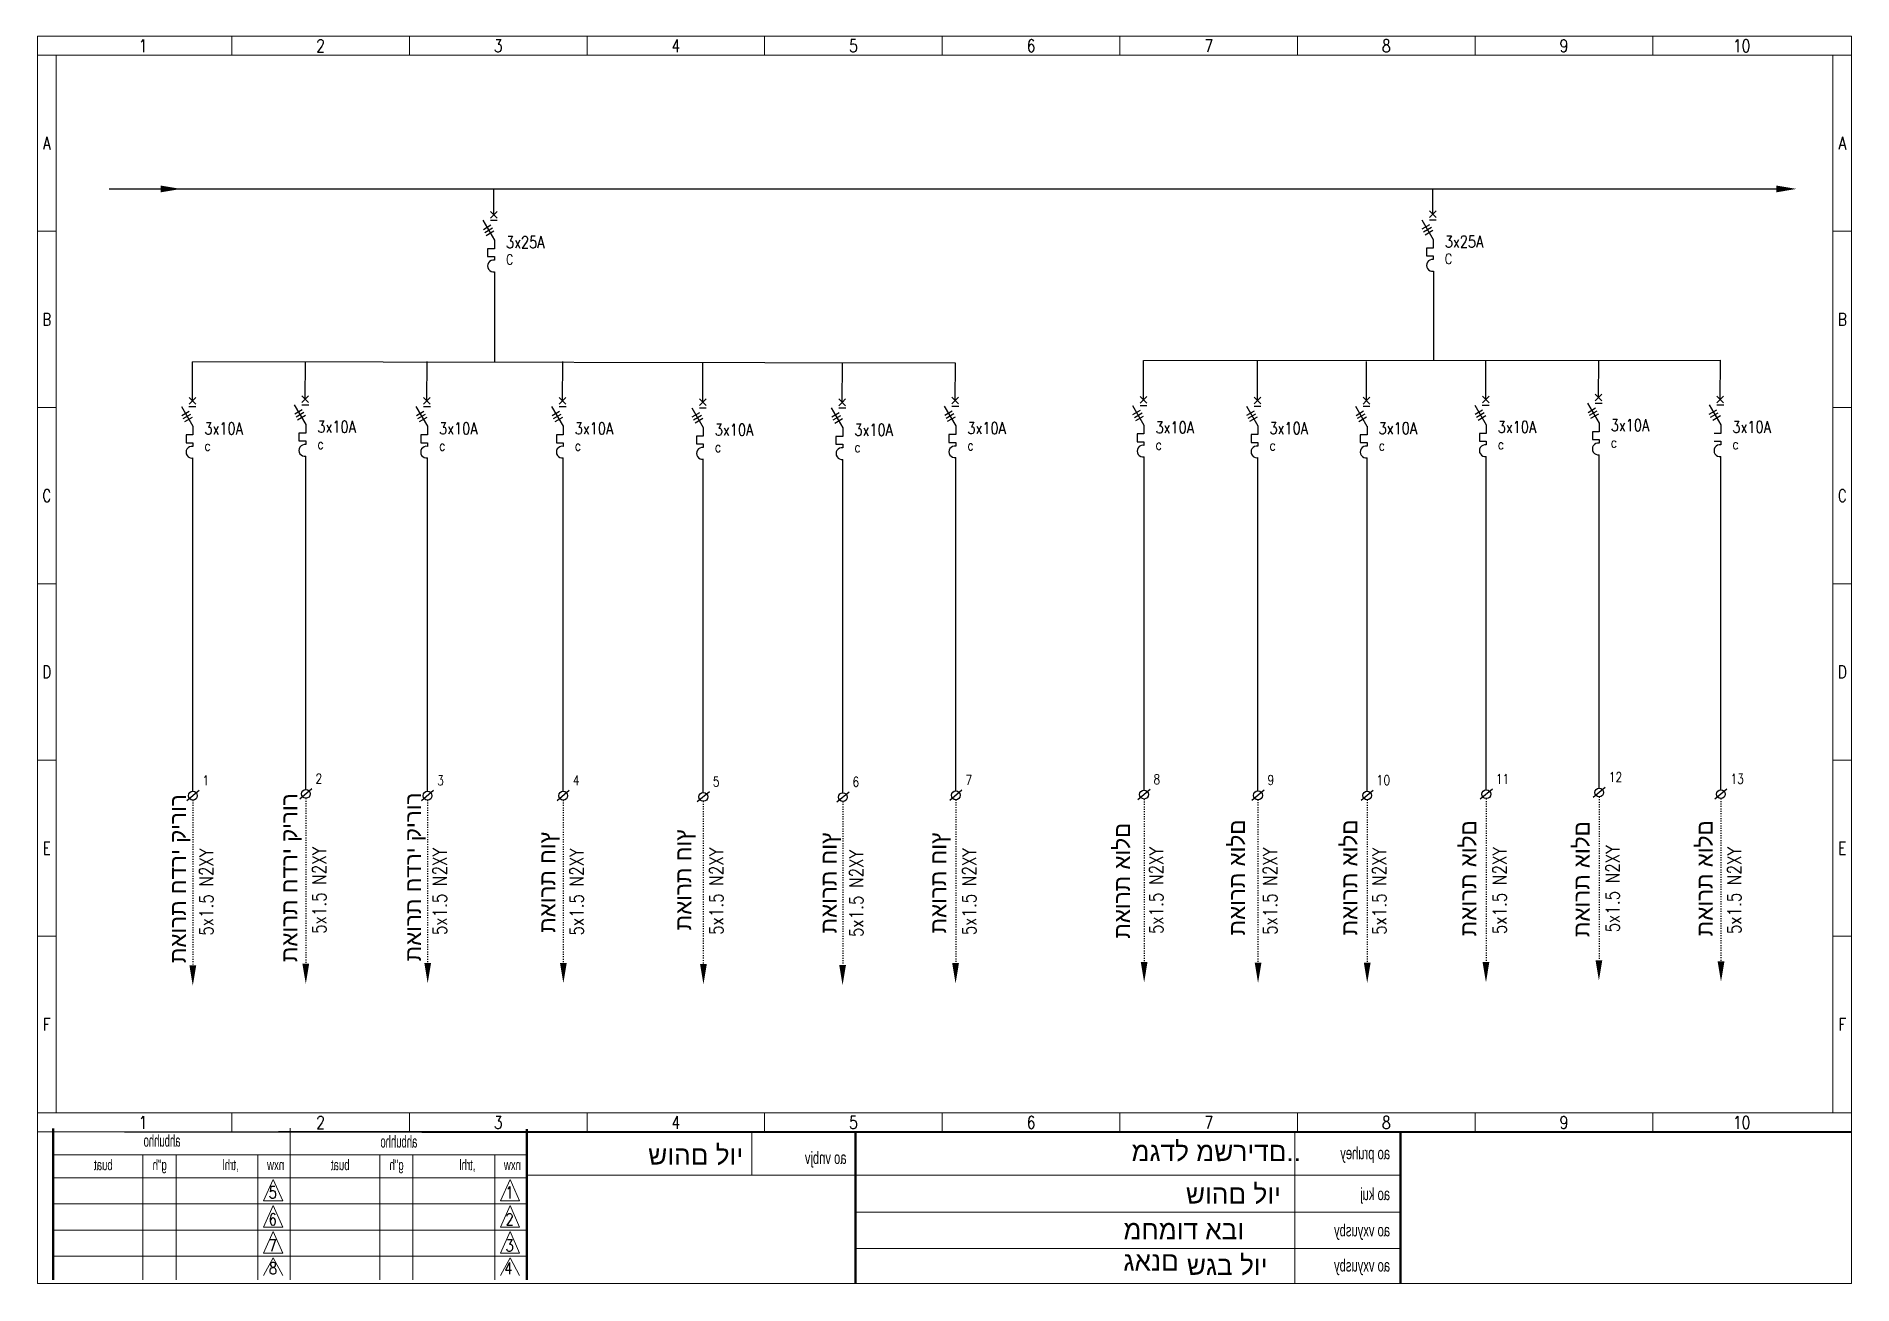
# Model space of a CAD drawing. Header units: millimetres. Extents: x 46170 to 87148, y 12751 to 40933.
# Drawn here: x 81937 to 86399, y 24508 to 27576 of the extents above; entities that cross this region are included whole.
import ezdxf
from ezdxf.enums import TextEntityAlignment as Align

# ---------------------------------------------------------------- set-up
doc = ezdxf.new("R2010")
doc.units = ezdxf.units.MM
doc.linetypes.add('ACAD_ISO03W100', pattern=[30, 12, -18])
doc.layers.add('A3', color=3, linetype='Continuous')
doc.styles.add('ROMANS', font='romans.shx')
doc.styles.get("Standard").update_dxf_attribs({"font": 'arial.ttf'})
doc.styles.add('TECHNO_M', font='techno_m.shx')

msp = doc.modelspace()

# ---------------------------------------------------------------- texts
at = {"color": 7, "lineweight": 13, "style": 'ROMANS', "width": 0.8}
for s, height, p in [('1', 31.1, (82198.4, 27553.1)), ('1', 31.1, (82198.4, 27553.1)), ('1', 31.1, (82198.4, 27553.1)), ('1', 31.1, (82198.4, 27553.1)), ('2', 31.1, (82634.8, 27553.1)), ('2', 31.1, (82634.8, 27553.1)), ('2', 31.1, (82634.8, 27553.1)), ('2', 31.1, (82634.8, 27553.1)), ('3', 31.1, (83071.2, 27553.1)), ('3', 31.1, (83071.2, 27553.1)), ('3', 31.1, (83071.2, 27553.1)), ('3', 31.1, (83071.2, 27553.1)), ('4', 31.1, (83507.6, 27553.1)), ('4', 31.1, (83507.6, 27553.1)), ('4', 31.1, (83507.6, 27553.1)), ('4', 31.1, (83507.6, 27553.1)), ('5', 31.1, (83943.9, 27553.1)), ('5', 31.1, (83943.9, 27553.1)), ('5', 31.1, (83943.9, 27553.1)), ('5', 31.1, (83943.9, 27553.1)), ('6', 31.1, (84380.3, 27553.1)), ('6', 31.1, (84380.3, 27553.1)), ('7', 31.1, (84816.7, 27553.1)), ('7', 31.1, (84816.7, 27553.1)), ('8', 31.1, (85253.1, 27553.1)), ('8', 31.1, (85253.1, 27553.1)), ('9', 31.1, (85689.5, 27553.1)), ('9', 31.1, (85689.5, 27553.1)), ('10', 31.06, (86125.9, 27553.1)), ('10', 31.06, (86125.9, 27553.1)), ('A', 30.7, (81962.2, 27313.7)), ('A', 30.7, (86373.3, 27313.7)), ('B', 30.7, (81962.2, 26880.6)), ('B', 30.7, (86373.3, 26880.6)), ('C', 30.7, (81962.2, 26447.4)), ('C', 30.7, (86373.3, 26447.4)), ('D', 30.7, (81962.2, 26014.3)), ('D', 30.7, (86373.3, 26014.3)), ('E', 30.7, (81962.2, 25581.1)), ('E', 30.7, (86373.3, 25581.1)), ('F', 30.7, (81962.2, 25148)), ('F', 30.7, (86373.3, 25148)), ('1', 31.1, (82198.4, 24907)), ('1', 31.1, (82198.4, 24907)), ('1', 31.1, (82198.4, 24907)), ('1', 31.1, (82198.4, 24907)), ('2', 31.1, (82634.8, 24907)), ('2', 31.1, (82634.8, 24907)), ('2', 31.1, (82634.8, 24907)), ('2', 31.1, (82634.8, 24907)), ('3', 31.1, (83071.2, 24907)), ('3', 31.1, (83071.2, 24907)), ('3', 31.1, (83071.2, 24907)), ('3', 31.1, (83071.2, 24907)), ('4', 31.1, (83507.6, 24907)), ('4', 31.1, (83507.6, 24907)), ('4', 31.1, (83507.6, 24907)), ('4', 31.1, (83507.6, 24907)), ('5', 31.1, (83943.9, 24907)), ('5', 31.1, (83943.9, 24907)), ('5', 31.1, (83943.9, 24907)), ('5', 31.1, (83943.9, 24907)), ('6', 31.1, (84380.3, 24907)), ('6', 31.1, (84380.3, 24907)), ('7', 31.1, (84816.7, 24907)), ('7', 31.1, (84816.7, 24907)), ('8', 31.1, (85253.1, 24907)), ('8', 31.1, (85253.1, 24907)), ('9', 31.1, (85689.5, 24907)), ('9', 31.1, (85689.5, 24907)), ('10', 31.06, (86125.9, 24907)), ('10', 31.06, (86125.9, 24907))]:
    msp.add_text(s, height=height, dxfattribs=at).set_placement(p, align=Align.MIDDLE)
at = {"color": 7, "lineweight": -2, "style": 'ROMANS', "width": 0.8}
for s, height, p in [('3x25A', 29, (85396.8, 27057.2, -75649.1)), ('3x25A', 29, (83090.4, 27055.8, -75649.1)), ('C', 25, (85396.8, 27016.8, -75649.1)), ('C', 25, (83090.4, 27015.4, -75649.1)), ('3x10A', 29, (82349.5, 26598, -75649.1)), ('3x10A', 29, (82627.1, 26602.4, -75649.1)), ('3x10A', 29, (82926, 26598.2, -75649.1)), ('3x10A', 29, (83259.3, 26598.2, -75649.1)), ('3x10A', 29, (83603.4, 26595.1, -75649.1)), ('3x10A', 29, (83946.3, 26594.6, -75649.1)), ('3x10A', 29, (84223.8, 26599, -75649.1)), ('3x10A', 29, (84686.1, 26600.7, -75649.1)), ('3x10A', 29, (84966, 26598.9, -75649.1)), ('3x10A', 29, (85234.1, 26598.6, -75649.1)), ('3x10A', 29, (85526.8, 26601.7, -75649.1)), ('3x10A', 29, (85804.4, 26606.1, -75649.1)), ('3x10A', 29, (86103.3, 26601.8, -75649.1)), ('c', 25, (82349.5, 26557.7, -75649.1)), ('c', 25, (82627.1, 26562.1, -75649.1)), ('c', 25, (82926, 26557.8, -75649.1)), ('c', 25, (83259.3, 26557.8, -75649.1)), ('c', 25, (83603.4, 26554.7, -75649.1)), ('c', 25, (83946.3, 26554.2, -75649.1)), ('c', 25, (84223.8, 26558.6, -75649.1)), ('c', 25, (84686.1, 26560.3, -75649.1)), ('c', 25, (84966, 26558.5, -75649.1)), ('c', 25, (85234.1, 26558.2, -75649.1)), ('c', 25, (85526.8, 26561.3, -75649.1)), ('c', 25, (85804.4, 26565.7, -75649.1)), ('c', 25, (86103.3, 26561.4, -75649.1))]:
    msp.add_text(s, height=height, dxfattribs=at).set_placement(p)
at = {"color": 7, "lineweight": 13, "style": 'ROMANS', "width": 0.8}
for s, height, p in [('1', 24, (82344.5, 25735.7, -75649.1)), ('2', 24, (82622.1, 25740.1, -75649.1)), ('3', 24, (82921, 25735.8, -75649.1)), ('4', 24, (83254.3, 25735.8, -75649.1)), ('5', 24, (83598.4, 25732.7, -75649.1)), ('6', 24, (83941.3, 25732.2, -75649.1)), ('7', 24, (84218.8, 25736.6, -75649.1)), ('8', 24, (84681.1, 25738.3, -75649.1)), ('9', 24, (84961, 25736.5, -75649.1)), ('10', 24, (85229.2, 25736.3, -75649.1)), ('11', 24, (85521.9, 25739.3, -75649.1)), ('12', 24, (85799.4, 25743.7, -75649.1)), ('13', 24, (86098.3, 25739.4, -75649.1)), ('5', 29, (82507.3, 24720.2)), ('1', 29, (83089.2, 24720.2)), ('6', 29, (82507.3, 24654.3)), ('2', 29, (83089.2, 24654.3)), ('7', 29, (82507.3, 24590)), ('3', 29, (83089.2, 24590)), ('8', 29, (82508.2, 24534.1)), ('4', 29, (83086.3, 24534.1))]:
    msp.add_text(s, height=height, dxfattribs=at).set_placement(p)
at = {"color": 7, "lineweight": -2, "style": 'ROMANS', "width": 0.8}
for p in [(82371.3, 25366.1, -82790.4), (82648.8, 25370.5, -82790.4), (82944.8, 25367.5, -82790.4), (83281.1, 25366.4, -82790.4), (83624.2, 25368.1, -82790.4), (83968.1, 25362.7, -82790.4), (84245.6, 25367.1, -82790.4), (84705, 25370, -82790.4), (84984.8, 25368.2, -82790.4), (85253, 25368, -82790.4), (85548.6, 25369.7, -82790.4), (85826.1, 25374.2, -82790.4), (86125, 25369.9, -82790.4)]:
    msp.add_text('5x1.5 N2XY', height=34.2, rotation=90, dxfattribs=at).set_placement(p)
at = {"color": 7, "lineweight": 13, "style": 'TECHNO_M', "text_generation_flag": 2}
for s, height, width, p in [('ahbuhho', 29, 0.7, (82290.6, 24847.5)), ('ahbuhho', 29, 0.7, (82872.4, 24845.3)), ('buat', 25.81, 0.8, (82124.2, 24789.7)), ('g"h', 25.81, 0.8, (82257, 24789.7)), (',trhl', 25.81, 0.8, (82433.6, 24789.7)), ('nxw', 25.81, 0.8, (82545.4, 24789.7)), ('buat', 25.81, 0.8, (82706, 24789.7)), ('g"h', 25.81, 0.8, (82838.8, 24789.7)), (',trhl', 25.81, 0.8, (83015.5, 24789.7)), ('nxw', 25.81, 0.8, (83127.2, 24789.7)), ('ao vnbjv ', 30, 0.8, (83926.9, 24805.1)), ('ao pruhey', 30, 0.8, (85262.1, 24816.6)), ('ao kuj', 30, 0.8, (85262.1, 24716.1)), ('ao vxyusby', 30, 0.8, (85262.1, 24627)), ('ao vxyusby', 30, 0.8, (85262.1, 24540.6))]:
    msp.add_text(s, height=height, dxfattribs=dict(at, width=width)).set_placement(p)
at = {"attachment_point": 1, "rotation": 90}
for s, insert, char_height in [('תאורת חדרי קירור', (82264.6, 25298.6), 39.375), ('תאורת חדרי קירור', (82538.2, 25301), 39.375), ('תאורת חדרי קירור', (82842.5, 25302.9), 39.375), ('תאורת חוץ', (83172.2, 25373), 39.38), ('תאורת חוץ', (83506, 25379.2), 39.38), ('תאורת חוץ', (83863.4, 25371.5), 39.38), ('תאורת חוץ', (84132.4, 25371.5), 39.38), ('תאורת אולם', (84584, 25358.8), 39.38), ('תאורת אולם', (84866.5, 25366.6), 39.38), ('תאורת אולם', (85142.4, 25366.6), 39.38), ('תאורת אולם', (85434.6, 25364.7), 39.38), ('תאורת אולם', (85712.8, 25362.5), 39.38), ('תאורת אולם', (86015.2, 25364.7), 39.38)]:
    msp.add_mtext_dynamic_manual_height_columns(s, width=4250.721, gutter_width=196.9, heights=[0], dxfattribs=dict(at, insert=insert, char_height=char_height))
at = {"lineweight": 53, "attachment_point": 1}
for s, insert, char_height in [('שוהם לוי', (83439.6, 24849.2), 46.03), ('מגדל משרידם..', (84627.1, 24858), 46.033), ('שוהם לוי', (84760.7, 24753.4), 46.03), ('מחמוד אבו גאנם', (84607.2, 24665.8), 46.033), ('שגב לוי', (84763.1, 24578.3), 46.03)]:
    msp.add_mtext_dynamic_manual_height_columns(s, width=421.091, gutter_width=230.2, heights=[234.7], dxfattribs=dict(at, insert=insert, char_height=char_height))

# ---------------------------------------------------------------- linework, layer by layer
at = {"color": 7, "linetype": 'ByBlock', "lineweight": 13, "ltscale": 2}
for p, q in [((81939, 24511), (81939, 27576.4)), ((81939, 27576.4), (86396.1, 27576.4)), ((81939, 24511), (81939, 27576.4)), ((81939, 27576.4), (86396.1, 27576.4)), ((86350.1, 27529.8), (86350.1, 24930.3)), ((81939, 24930.3), (86396.1, 24930.3)), ((82560, 24892.8), (82560, 24520.1)), ((83694.6, 24882.8), (83694.6, 24777.6)), ((85028.6, 24881.6), (85028.6, 24511)), ((82198.1, 24827.1), (82198.1, 24520.1)), ((82279.9, 24827.1), (82279.9, 24520.1)), ((82480.7, 24827.1), (82480.7, 24520.1)), ((82780, 24827.1), (82780, 24520.1)), ((82861.7, 24827.1), (82861.7, 24520.1)), ((83062.5, 24827.1), (83062.5, 24520.1))]:
    msp.add_line(p, q, dxfattribs=at)
at = {"color": 7, "linetype": 'ByBlock', "lineweight": 13}
for p, q in [((82416.6, 27576.4), (82416.6, 27529.8)), ((82416.6, 27576.4), (82416.6, 27529.8)), ((82416.6, 27576.4), (82416.6, 27529.8)), ((82416.6, 27576.4), (82416.6, 27529.8)), ((82853, 27576.4), (82853, 27529.8)), ((82853, 27576.4), (82853, 27529.8)), ((82853, 27576.4), (82853, 27529.8)), ((82853, 27576.4), (82853, 27529.8)), ((83289.4, 27576.4), (83289.4, 27529.8)), ((83289.4, 27576.4), (83289.4, 27529.8)), ((83289.4, 27576.4), (83289.4, 27529.8)), ((83289.4, 27576.4), (83289.4, 27529.8)), ((83725.7, 27576.4), (83725.7, 27529.8)), ((83725.7, 27576.4), (83725.7, 27529.8)), ((83725.7, 27576.4), (83725.7, 27529.8)), ((83725.7, 27576.4), (83725.7, 27529.8)), ((84162.1, 27576.4), (84162.1, 27529.8)), ((84162.1, 27576.4), (84162.1, 27529.8)), ((84162.1, 27576.4), (84162.1, 27529.8)), ((84162.1, 27576.4), (84162.1, 27529.8)), ((84598.5, 27576.4), (84598.5, 27529.8)), ((84598.5, 27576.4), (84598.5, 27529.8)), ((85034.9, 27576.4), (85034.9, 27529.8)), ((85034.9, 27576.4), (85034.9, 27529.8)), ((85471.3, 27576.4), (85471.3, 27529.8)), ((85471.3, 27576.4), (85471.3, 27529.8)), ((85907.7, 27576.4), (85907.7, 27529.8)), ((85907.7, 27576.4), (85907.7, 27529.8)), ((81939, 27529.8), (86396.1, 27529.8)), ((81939, 27097.2), (81985.1, 27097.2)), ((86350.1, 27097.2), (86396.1, 27097.2)), ((81939, 26664), (81985.1, 26664)), ((86350.1, 26664), (86396.1, 26664)), ((81939, 26230.8), (81985.1, 26230.8)), ((86350.1, 26230.8), (86396.1, 26230.8)), ((81939, 25797.7), (81985.1, 25797.7)), ((81939, 25797.7), (81985.1, 25797.7)), ((86350.1, 25797.7), (86396.1, 25797.7)), ((81939, 25364.5), (81985.1, 25364.5)), ((86350.1, 25364.5), (86396.1, 25364.5)), ((82416.6, 24930.3), (82416.6, 24883.7)), ((82416.6, 24930.3), (82416.6, 24883.7)), ((82416.6, 24930.3), (82416.6, 24883.7)), ((82416.6, 24930.3), (82416.6, 24883.7)), ((82853, 24930.3), (82853, 24883.7)), ((82853, 24930.3), (82853, 24883.7)), ((82853, 24930.3), (82853, 24883.7)), ((82853, 24930.3), (82853, 24883.7)), ((83289.4, 24930.3), (83289.4, 24883.7)), ((83289.4, 24930.3), (83289.4, 24883.7)), ((83289.4, 24930.3), (83289.4, 24883.7)), ((83289.4, 24930.3), (83289.4, 24883.7)), ((83725.7, 24930.3), (83725.7, 24883.7)), ((83725.7, 24930.3), (83725.7, 24883.7)), ((83725.7, 24930.3), (83725.7, 24883.7)), ((83725.7, 24930.3), (83725.7, 24883.7)), ((84162.1, 24930.3), (84162.1, 24883.7)), ((84162.1, 24930.3), (84162.1, 24883.7)), ((84162.1, 24930.3), (84162.1, 24883.7)), ((84162.1, 24930.3), (84162.1, 24883.7)), ((84598.5, 24930.3), (84598.5, 24883.7)), ((84598.5, 24930.3), (84598.5, 24883.7)), ((85034.9, 24930.3), (85034.9, 24883.7)), ((85034.9, 24930.3), (85034.9, 24883.7)), ((85471.3, 24930.3), (85471.3, 24883.7)), ((85471.3, 24930.3), (85471.3, 24883.7)), ((85907.7, 24930.3), (85907.7, 24883.7)), ((85907.7, 24930.3), (85907.7, 24883.7))]:
    msp.add_line(p, q, dxfattribs=at)
at = {"color": 7, "linetype": 'Continuous', "lineweight": 13}
for p, q in [((81985.1, 27529.8), (81985.1, 24930.3)), ((83141.8, 24827.1), (81978.1, 24827.1)), ((82560, 24827.1), (82560, 24827.1)), ((83141.8, 24827.1), (83141.8, 24827.1)), ((83141.8, 24770.7), (81978.1, 24770.7)), ((85288.1, 24777.6), (83141.8, 24777.6)), ((83141.8, 24706.6), (81978.1, 24706.6)), ((83141.8, 24642.6), (81978.1, 24642.6)), ((83141.8, 24578.5), (81978.1, 24578.5)), ((82560, 24578.5), (82560, 24578.5))]:
    msp.add_line(p, q, dxfattribs=at)
at = {"color": 0, "linetype": 'ByBlock', "ltscale": 2}
for p, q in [((82115.8, 27201.3), (86210.7, 27201.3)), ((83060.6, 27138), (83060.6, 27201.3)), ((85367, 27139.4), (85367, 27202.7)), ((82319.8, 26680.3), (82319.9, 26776.7)), ((84194.2, 26773.2), (82319.9, 26776.7)), ((82597.3, 26684.7), (82597.5, 26776.7)), ((82896.2, 26680.4), (82896.4, 26776.8)), ((83229.5, 26680.4), (83229.7, 26776.8)), ((83573.7, 26677.3), (83573.8, 26773.7)), ((83916.5, 26676.8), (83916.7, 26773.2)), ((84194.1, 26681.2), (84194.2, 26773.2)), ((84656.3, 26682.9), (84656.5, 26779.3)), ((84936.2, 26681.1), (84936.3, 26779.6)), ((85204.4, 26680.9), (85204.6, 26777.2)), ((85497.1, 26683.9), (85497.3, 26780.3)), ((85774.6, 26688.3), (85774.8, 26780.3)), ((86073.5, 26684), (86073.7, 26780.4))]:
    msp.add_line(p, q, dxfattribs=at)
at = {"color": 7, "linetype": 'Continuous', "lineweight": -2}
for p, q in [((83052.4, 27146.2), (83068.8, 27129.8)), ((83060.6, 27138), (83052.4, 27129.8)), ((83060.6, 27138), (83068.8, 27146.2)), ((85358.8, 27147.6), (85375.2, 27131.2)), ((85367, 27139.4), (85358.8, 27131.2)), ((85367, 27139.4), (85375.2, 27147.6)), ((83052.4, 27124.3), (83068.9, 27124.3)), ((85358.8, 27125.7), (85375.3, 27125.7)), ((83061.8, 27035.1), (83061.8, 27026.2)), ((85368.3, 27036.5), (85368.3, 27027.6)), ((82311.6, 26688.5), (82328, 26672.1)), ((82319.8, 26680.3), (82328, 26688.5)), ((82589.1, 26692.9), (82605.5, 26676.5)), ((82597.3, 26684.7), (82589.1, 26676.5)), ((82597.3, 26684.7), (82605.5, 26692.9)), ((82888, 26688.6), (82904.4, 26672.2)), ((82896.2, 26680.4), (82904.4, 26688.6)), ((83221.3, 26688.6), (83237.7, 26672.2)), ((83229.5, 26680.4), (83237.7, 26688.6)), ((83565.5, 26685.5), (83581.9, 26669.1)), ((83573.7, 26677.3), (83581.9, 26685.5)), ((83908.3, 26685), (83924.7, 26668.6)), ((83916.5, 26676.8), (83924.7, 26685)), ((84185.9, 26689.4), (84202.3, 26673)), ((84194.1, 26681.2), (84202.3, 26689.4)), ((84648.1, 26691.1), (84664.5, 26674.7)), ((84656.3, 26682.9), (84664.5, 26691.1)), ((84928, 26689.3), (84944.4, 26672.9)), ((84936.2, 26681.1), (84944.4, 26689.3)), ((85196.2, 26689.1), (85212.6, 26672.7)), ((85204.4, 26680.9), (85212.6, 26689.1)), ((85488.9, 26692.1), (85505.3, 26675.7)), ((85497.1, 26683.9), (85488.9, 26675.7)), ((85497.1, 26683.9), (85505.3, 26692.1)), ((85766.4, 26696.5), (85782.8, 26680.1)), ((85774.6, 26688.3), (85766.4, 26680.1)), ((85774.6, 26688.3), (85782.8, 26696.5)), ((86065.3, 26692.2), (86081.7, 26675.8)), ((86073.5, 26684), (86065.3, 26675.8)), ((86073.5, 26684), (86081.7, 26692.2)), ((82311.5, 26666.6), (82328.1, 26666.6)), ((82319.8, 26680.3), (82311.6, 26672.1)), ((82589.1, 26671), (82605.6, 26671)), ((82896.2, 26680.4), (82888, 26672.2)), ((82888, 26666.7), (82904.5, 26666.7)), ((83229.5, 26680.4), (83221.3, 26672.2)), ((83221.3, 26666.7), (83237.8, 26666.7)), ((83565.4, 26663.6), (83582, 26663.6)), ((83573.7, 26677.3), (83565.5, 26669.1)), ((83916.5, 26676.8), (83908.3, 26668.6)), ((83908.3, 26663.2), (83924.8, 26663.2)), ((84185.8, 26667.6), (84202.4, 26667.6)), ((84194.1, 26681.2), (84185.9, 26673)), ((84656.3, 26682.9), (84648.1, 26674.7)), ((84648.1, 26669.2), (84664.6, 26669.2)), ((84936.2, 26681.1), (84928, 26672.9)), ((84928, 26667.5), (84944.5, 26667.5)), ((85196.1, 26667.2), (85212.7, 26667.2)), ((85204.4, 26680.9), (85196.2, 26672.7)), ((85488.8, 26670.2), (85505.4, 26670.2)), ((85766.4, 26674.6), (85782.9, 26674.6)), ((86065.3, 26670.3), (86081.8, 26670.3)), ((82321, 26577.4), (82321, 26568.5)), ((82598.5, 26581.8), (82598.5, 26572.9)), ((82897.4, 26577.5), (82897.4, 26568.6)), ((83230.7, 26577.5), (83230.7, 26568.6)), ((83574.9, 26574.4), (83574.9, 26565.5)), ((83917.8, 26573.9), (83917.8, 26565)), ((84195.3, 26578.3), (84195.3, 26569.4)), ((84657.6, 26580), (84657.6, 26571.1)), ((84937.4, 26578.3), (84937.4, 26569.4)), ((85205.6, 26578), (85205.6, 26569.1)), ((85498.3, 26581), (85498.3, 26572.1)), ((85775.8, 26585.4), (85775.8, 26576.5)), ((86074.7, 26581.1), (86074.7, 26572.2))]:
    msp.add_line(p, q, dxfattribs=at)
at = {"color": 7, "linetype": 'ByBlock', "lineweight": -2}
for p, q in [((83033.6, 27124.3), (83061.7, 27075.6)), ((85340, 27125.7), (85368.2, 27077)), ((83061.8, 27054.3), (83045.1, 27054.3)), ((83045.1, 27054.3), (83045.1, 27035.1)), ((83061.8, 27075.5), (83061.8, 27054.3)), ((85368.3, 27055.7), (85351.5, 27055.7)), ((85351.5, 27055.7), (85351.5, 27036.5)), ((85368.3, 27076.9), (85368.3, 27055.7)), ((83045.1, 27035.1), (83061.8, 27035.1)), ((85351.5, 27036.5), (85368.3, 27036.5)), ((82292.8, 26666.6), (82320.9, 26617.9)), ((82570.3, 26671), (82598.4, 26622.3)), ((82869.2, 26666.7), (82897.3, 26618)), ((83202.5, 26666.7), (83230.6, 26618)), ((83546.7, 26663.6), (83574.8, 26614.9)), ((83889.5, 26663.2), (83917.6, 26614.5)), ((84167.1, 26667.6), (84195.2, 26618.9)), ((84629.3, 26669.2), (84657.4, 26620.6)), ((84909.2, 26667.5), (84937.3, 26618.8)), ((85177.4, 26667.2), (85205.5, 26618.5)), ((85470.1, 26670.2), (85498.2, 26621.5)), ((85747.6, 26674.6), (85775.7, 26625.9)), ((86046.5, 26670.3), (86074.6, 26621.7)), ((82321, 26596.6), (82304.3, 26596.6)), ((82304.3, 26596.6), (82304.3, 26577.4)), ((82321, 26617.8), (82321, 26596.6)), ((82598.5, 26601), (82581.8, 26601)), ((82581.8, 26601), (82581.8, 26581.8)), ((82598.5, 26622.2), (82598.5, 26601)), ((82897.5, 26596.7), (82880.7, 26596.7)), ((82880.7, 26596.7), (82880.7, 26577.5)), ((82897.5, 26617.9), (82897.5, 26596.7)), ((83230.8, 26596.7), (83214, 26596.7)), ((83214, 26596.7), (83214, 26577.5)), ((83230.8, 26617.9), (83230.8, 26596.7)), ((83574.9, 26614.8), (83574.9, 26593.7)), ((83917.8, 26614.3), (83917.8, 26593.2)), ((84195.3, 26597.6), (84178.6, 26597.6)), ((84178.6, 26597.6), (84178.6, 26578.3)), ((84195.3, 26618.7), (84195.3, 26597.6)), ((84657.6, 26599.3), (84640.8, 26599.3)), ((84640.8, 26599.3), (84640.8, 26580)), ((84657.6, 26620.4), (84657.6, 26599.3)), ((84937.5, 26597.5), (84920.7, 26597.5)), ((84920.7, 26597.5), (84920.7, 26578.3)), ((84937.5, 26618.7), (84937.5, 26597.5)), ((85205.6, 26597.2), (85188.9, 26597.2)), ((85188.9, 26597.2), (85188.9, 26578)), ((85205.6, 26618.4), (85205.6, 26597.2)), ((85498.3, 26600.2), (85481.6, 26600.2)), ((85481.6, 26600.2), (85481.6, 26581)), ((85498.3, 26621.4), (85498.3, 26600.2)), ((85775.9, 26604.6), (85759.1, 26604.6)), ((85759.1, 26604.6), (85759.1, 26585.4)), ((85775.9, 26625.8), (85775.9, 26604.6)), ((86074.8, 26600.4), (86058, 26600.4)), ((86074.8, 26621.5), (86074.8, 26600.4)), ((82304.3, 26577.4), (82321, 26577.4)), ((82581.8, 26581.8), (82598.5, 26581.8)), ((82880.7, 26577.5), (82897.4, 26577.5)), ((83214, 26577.5), (83230.7, 26577.5)), ((83574.9, 26593.7), (83558.2, 26593.7)), ((83558.2, 26593.7), (83558.2, 26574.4)), ((83558.2, 26574.4), (83574.9, 26574.4)), ((83917.8, 26593.2), (83901, 26593.2)), ((83901, 26593.2), (83901, 26573.9)), ((83901, 26573.9), (83917.8, 26573.9)), ((84178.6, 26578.3), (84195.3, 26578.3)), ((84640.8, 26580), (84657.6, 26580)), ((84920.7, 26578.3), (84937.4, 26578.3)), ((85188.9, 26578), (85205.6, 26578)), ((85481.6, 26581), (85498.3, 26581)), ((85759.1, 26585.4), (85775.8, 26585.4)), ((86058, 26581.1), (86074.7, 26581.1))]:
    msp.add_line(p, q, dxfattribs=at)
at = {"lineweight": -2}
for p, q in [((83034.7, 27101.9), (83053.2, 27112.7)), ((83038.2, 27094.6), (83057.2, 27105.7)), ((83041.8, 27087.2), (83060.8, 27098.3)), ((85341.2, 27103.3), (85359.6, 27114.1)), ((85344.7, 27096), (85363.6, 27107.1)), ((85348.3, 27088.6), (85367.2, 27099.7)), ((82293.9, 26644.2), (82312.3, 26655)), ((82297.4, 26636.9), (82316.4, 26648)), ((82301, 26629.5), (82320, 26640.6)), ((82571.4, 26648.6), (82589.9, 26659.4)), ((82574.9, 26641.3), (82593.9, 26652.4)), ((82578.5, 26633.9), (82597.5, 26645)), ((82870.3, 26644.3), (82888.8, 26655.1)), ((82873.8, 26637), (82892.8, 26648.1)), ((82877.5, 26629.6), (82896.4, 26640.7)), ((83203.6, 26644.3), (83222.1, 26655.1)), ((83207.2, 26637), (83226.1, 26648.1)), ((83210.8, 26629.6), (83229.7, 26640.7)), ((83547.8, 26641.2), (83566.2, 26652)), ((83551.3, 26633.9), (83570.3, 26645)), ((83890.6, 26640.8), (83909.1, 26651.6)), ((83894.2, 26633.5), (83913.1, 26644.6)), ((84168.2, 26645.2), (84186.6, 26656)), ((84171.7, 26637.9), (84190.7, 26649)), ((84175.3, 26630.4), (84194.3, 26641.5)), ((84630.5, 26646.8), (84648.9, 26657.6)), ((84634, 26639.6), (84652.9, 26650.7)), ((84637.6, 26632.1), (84656.5, 26643.2)), ((84910.3, 26645.1), (84928.8, 26655.9)), ((84913.8, 26637.8), (84932.8, 26648.9)), ((84917.4, 26630.3), (84936.4, 26641.4)), ((85178.5, 26644.8), (85196.9, 26655.6)), ((85182, 26637.5), (85201, 26648.6)), ((85185.6, 26630.1), (85204.6, 26641.2)), ((85471.2, 26647.8), (85489.6, 26658.6)), ((85474.7, 26640.5), (85493.7, 26651.6)), ((85478.3, 26633.1), (85497.3, 26644.2)), ((85748.7, 26652.2), (85767.2, 26663)), ((85752.2, 26644.9), (85771.2, 26656)), ((85755.8, 26637.5), (85774.8, 26648.6)), ((86045.9, 26647.4), (86064.8, 26658.5)), ((86049.5, 26640), (86068.4, 26651)), ((86054.8, 26633.2), (86073.7, 26644.3)), ((83554.9, 26626.5), (83573.9, 26637.6)), ((83897.8, 26626), (83916.7, 26637.1))]:
    msp.add_line(p, q, dxfattribs=at)
for p, q in [((83062.1, 26997.8), (83062.1, 26776.3)), ((84656.5, 26779.3), (86073.7, 26780.4))]:
    msp.add_line(p, q)
at = {"linetype": 'ByBlock', "ltscale": 2}
for p, q in [((85368.5, 26999.2), (85368.5, 26779.6)), ((82321.2, 25720.8), (82321.2, 26540)), ((82598.8, 25725.2), (82598.8, 26544.4)), ((82897.7, 25721), (82897.7, 26540.2)), ((83231, 25721), (83231, 26540.2)), ((83575.1, 25717.9), (83575.1, 26537.1)), ((83918, 25717.4), (83918, 26536.6)), ((84195.5, 25721.8), (84195.5, 26541)), ((84657.8, 25723.5), (84657.8, 26542.7)), ((84937.7, 25721.7), (84937.7, 26540.9)), ((85205.9, 25721.4), (85205.8, 26540.6)), ((85498.6, 25724.4), (85498.5, 26543.7)), ((85776.1, 25728.8), (85776.1, 26548.1)), ((86075, 25724.6), (86075, 26543.8))]:
    msp.add_line(p, q, dxfattribs=at)
at = {"color": 7, "ltscale": 2}
for p, q in [((82336.2, 25722.5), (82306.3, 25697.5)), ((82613.7, 25726.9), (82583.8, 25701.9)), ((82912.6, 25722.6), (82882.7, 25697.7)), ((83245.9, 25722.6), (83216.1, 25697.7)), ((83590.1, 25719.5), (83560.2, 25694.6)), ((83933, 25719), (83903.1, 25694.1)), ((84210.5, 25723.4), (84180.6, 25698.5)), ((84672.8, 25725.1), (84642.9, 25700.2)), ((84952.6, 25723.4), (84922.7, 25698.4)), ((85220.8, 25723.1), (85190.9, 25698.1)), ((85513.5, 25726.1), (85483.6, 25701.2)), ((85791, 25730.5), (85761.1, 25705.6)), ((86089.9, 25726.2), (86060, 25701.3))]:
    msp.add_line(p, q, dxfattribs=at)
at = {"linetype": 'ACAD_ISO03W100', "ltscale": 0.2}
for p, q in [((82598.8, 25703.6), (82598.8, 25297.9)), ((85498.6, 25702.8), (85498.5, 25297.1)), ((85776.1, 25707.2), (85776.1, 25301.5)), ((86075, 25702.9), (86075, 25297.3)), ((82321.2, 25699.2), (82321.2, 25293.5)), ((82897.7, 25699.3), (82897.7, 25293.7)), ((83231, 25699.3), (83231, 25293.7)), ((83575.1, 25696.2), (83575.1, 25290.6)), ((83918, 25695.7), (83918, 25290.1)), ((84195.5, 25700.2), (84195.5, 25294.5)), ((84657.8, 25701.8), (84657.8, 25296.2)), ((84937.7, 25700.1), (84937.7, 25294.4)), ((85205.9, 25699.8), (85205.8, 25294.1))]:
    msp.add_line(p, q, dxfattribs=at)
at = {"color": 7, "lineweight": 13}
for p, q in [((82518.5, 24766.7), (82494.9, 24714.1)), ((82518.5, 24766.7), (82542, 24714.1)), ((83100.3, 24766.7), (83076.8, 24714.1)), ((83100.3, 24766.7), (83123.9, 24714.1)), ((82494.9, 24714.1), (82542, 24714.1)), ((82518.5, 24702.7), (82494.9, 24650)), ((82518.5, 24702.7), (82542, 24650)), ((83076.8, 24714.1), (83123.9, 24714.1)), ((83100.3, 24702.7), (83076.8, 24650)), ((83100.3, 24702.7), (83123.9, 24650)), ((82494.9, 24650), (82542, 24650)), ((82518.5, 24638.6), (82494.9, 24586)), ((82518.5, 24638.6), (82542, 24586)), ((83076.8, 24650), (83123.9, 24650)), ((83100.3, 24638.6), (83076.8, 24586)), ((83100.3, 24638.6), (83123.9, 24586)), ((82494.9, 24586), (82542, 24586)), ((82518.5, 24574.6), (82494.9, 24530.9)), ((82518.5, 24574.6), (82542, 24530.9)), ((83076.8, 24586), (83123.9, 24586)), ((83100.3, 24574.6), (83076.8, 24530.9)), ((83100.3, 24574.6), (83123.9, 24530.9))]:
    msp.add_line(p, q, dxfattribs=at)
at = {"color": 7, "lineweight": 13, "ltscale": 2}
for p, q in [((83949, 24686.4), (85288.1, 24686.4)), ((83949, 24597.4), (85288.1, 24597.4))]:
    msp.add_line(p, q, dxfattribs=at)
at = {"color": 7, "linetype": 'ByBlock', "lineweight": 13, "ltscale": 2}
for points in [[(81939, 24511), (86396.1, 24511), (86396.1, 27576.4), (81939, 27576.4)], [(81939, 27576.4), (86396.1, 27576.4), (86396.1, 24511), (81939, 24511)], [(81939, 24511), (86396.1, 24511), (86396.1, 27576.4), (81939, 27576.4)], [(81939, 27576.4), (86396.1, 27576.4), (86396.1, 24511), (81939, 24511)], [(81939, 24930.3), (86396.1, 24930.3), (86396.1, 24883.7), (81939, 24883.7)]]:
    msp.add_lwpolyline(points, close=True, dxfattribs=at)
at = {"color": 7, "linetype": 'ByBlock', "lineweight": 13, "ltscale": 2, "const_width": 5}
msp.add_lwpolyline([(81939, 24883.7), (86396.1, 24883.7), (86396.1, 24883.7), (81939, 24883.7)], close=True, dxfattribs=at)
at = {"color": 7, "ltscale": 2}
for centre in [(82321.2, 25710), (82598.8, 25714.4), (82897.7, 25710.1), (83231, 25710.1), (83575.1, 25707), (83918, 25706.6), (84195.5, 25711), (84657.8, 25712.7), (84937.7, 25710.9), (85205.9, 25710.6), (85498.6, 25713.6), (85776.1, 25718), (86075, 25713.8)]:
    msp.add_circle(centre, 10.8, dxfattribs=at)
at = {"color": 7, "linetype": 'ByBlock', "lineweight": -2}
for centre in [(83059.5, 27012), (85366, 27013.4), (82318.7, 26554.2), (82596.2, 26558.6), (82895.1, 26554.4), (83228.5, 26554.4), (83572.6, 26551.3), (83915.5, 26550.8), (84193, 26555.2), (84655.3, 26556.9), (84935.1, 26555.1), (85203.3, 26554.8), (85496, 26557.9), (85773.5, 26562.3), (86072.4, 26558)]:
    msp.add_arc(centre, 14.4, 80.8849, 280.1182, dxfattribs=at)
at = {"color": 7, "linetype": 'ByBlock', "lineweight": -2, "ltscale": 30}
for points in [[(82241.9, 27209.6), (82291.9, 27201.3), (82241.9, 27192.9)], [(86210.7, 27209.6), (86260.7, 27201.3), (86210.7, 27192.9)], [(84666.4, 25301.7), (84658.1, 25251.7), (84649.7, 25301.7)], [(85506.1, 25301.3), (85497.8, 25251.3), (85489.4, 25301.3)], [(85783.6, 25305.7), (85775.3, 25255.7), (85767, 25305.7)], [(86083.6, 25302.8), (86075.2, 25252.8), (86066.9, 25302.8)], [(82329.3, 25293.1), (82320.9, 25243.1), (82312.6, 25293.1)], [(82606.8, 25297.5), (82598.5, 25247.5), (82590.1, 25297.5)], [(82906.3, 25299.2), (82897.9, 25249.2), (82889.6, 25299.2)], [(83239.6, 25299.2), (83231.3, 25249.2), (83222.9, 25299.2)], [(83583.7, 25296.1), (83575.4, 25246.1), (83567.1, 25296.1)], [(83925.6, 25294.3), (83917.2, 25244.3), (83908.9, 25294.3)], [(84203.1, 25298.7), (84194.8, 25248.7), (84186.4, 25298.7)], [(84946.3, 25299.9), (84937.9, 25249.9), (84929.6, 25299.9)], [(85214.4, 25299.7), (85206.1, 25249.7), (85197.8, 25299.7)]]:
    msp.add_solid(points, dxfattribs=at)
at = {"layer": 'A3', "color": 7, "lineweight": 13, "const_width": 5.63}
for points in [[(81978.1, 24520.1), (81978.1, 24892.8)], [(83141.8, 24520.1), (83141.8, 24890.6)], [(83949, 24511), (83949, 24885.3)], [(85288.1, 24511), (85288.1, 24882.5)]]:
    msp.add_lwpolyline(points, dxfattribs=at)

msp.set_redraw_order([(e.dxf.handle, doc.entitydb.next_handle()) for e in msp.query("TEXT MTEXT ATTDEF DIMENSION ARC_DIMENSION")])  # texts and dimensions are drawn at this point

doc.saveas('drawing.dxf')
